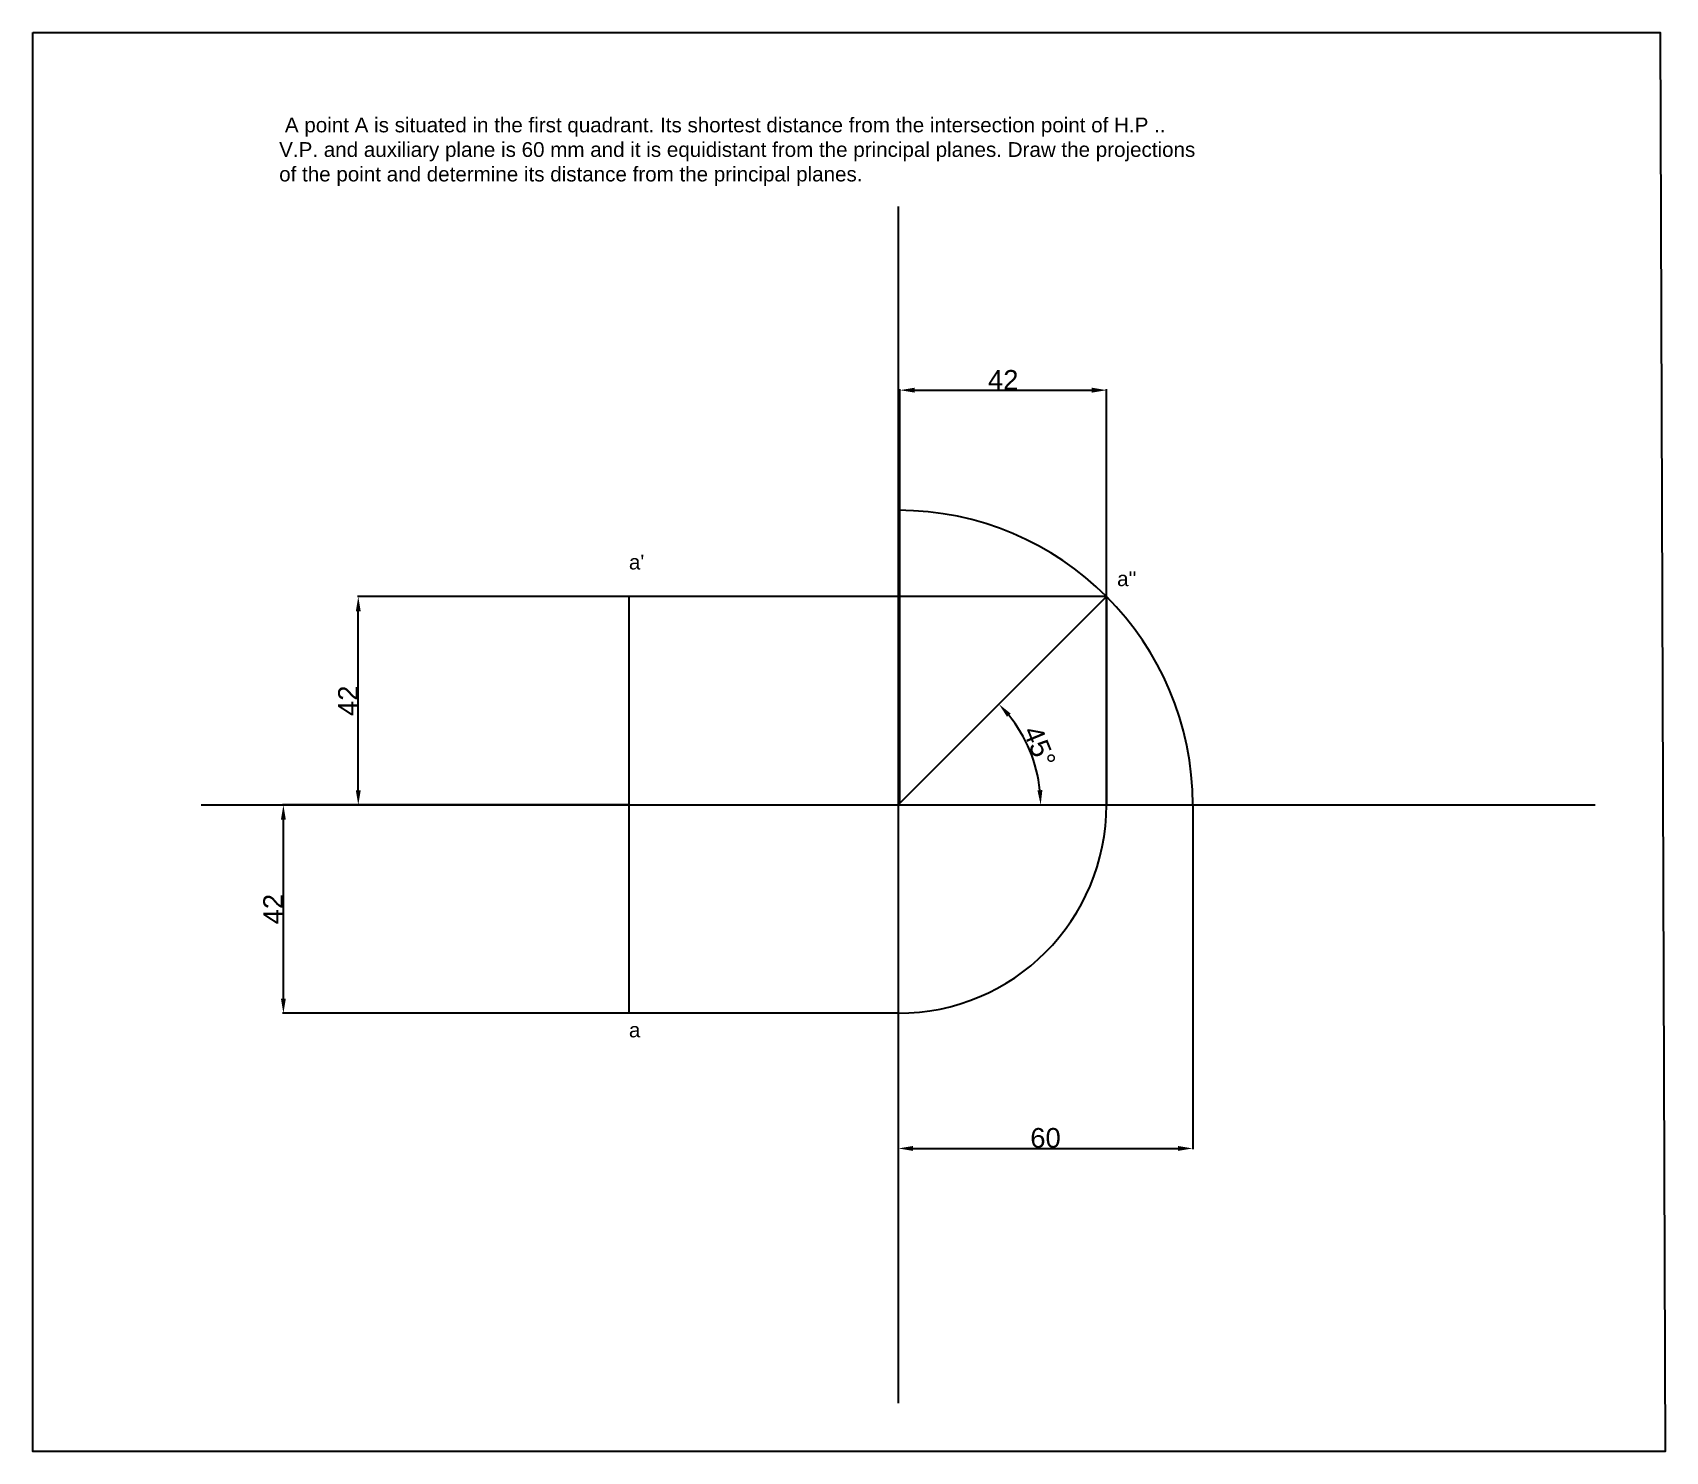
# Model space of a CAD drawing. Header units: millimetres. Extents: x 79 to 8014, y -55 to 1185.
# Drawn here: x 1217.2 to 1549.7, y 32.6 to 321.5 of the extents above; entities that cross this region are included whole.
import ezdxf

# ---------------------------------------------------------------- set-up
doc = ezdxf.new("R2010")
doc.units = ezdxf.units.MM
doc.header["$MEASUREMENT"] = 0
doc.header["$PDMODE"] = 1
doc.styles.get("Standard").update_dxf_attribs({"font": 'arial.ttf'})
doc.dimstyles.get("Standard").update_dxf_attribs({"dimtxt": 4, "dimasz": 3, "dimexe": 0.18, "dimexo": 0.0625, "dimgap": 0.09, "dimtad": 1, "dimdec": 0, "dimzin": 0, "dimdsep": 46, "dimtxsty": 'Standard', "dimcen": 0.09, "dimclrd": 6, "dimclre": 4, "dimadec": 0, "dimazin": 0, "dimtfac": 1, "dimtdec": 0, "dimtofl": 0, "dimtmove": 0, "dimatfit": 3, "dimfxl": 1, "dimtolj": 1, "dimtzin": 0, "dimarcsym": 1})

msp = doc.modelspace()

# ---------------------------------------------------------------- texts
for s, p in [("a'", (1338.66, 212.16)), ("a''", (1438.08, 208.77)), ('a', (1338.66, 116.87))]:
    msp.add_text(s, height=3).set_placement(p)
at = {"insert": (1267.43, 304.19), "char_height": 3, "width": 195.734, "attachment_point": 1}
msp.add_mtext(' A point A is situated in the first quadrant. Its shortest distance from the intersection point of H.P ..\\PV.P. and auxiliary plane is 60 mm and it is equidistant from the principal planes. Draw the projections\\Pof the point and determine its distance from the principal planes.', dxfattribs=at)

# ---------------------------------------------------------------- blocks, each defined once
blk = doc.blocks.new('*D27')
at = {"color": 4, "lineweight": -2, "transparency": 16777216}
for p, q in [((1393.5, 164.14), (1393.5, 94.07)), ((1453.5, 164.14), (1453.5, 94.07))]:
    blk.add_line(p, q, dxfattribs=at)
at = {"color": 6, "lineweight": -2, "transparency": 16777216}
blk.add_line((1396.5, 94.25), (1450.5, 94.25), dxfattribs=at)
at = {"color": 6, "transparency": 16777216}
for points in [[(1396.5, 94.75), (1396.5, 93.75), (1393.5, 94.25)], [(1450.5, 94.75), (1450.5, 93.75), (1453.5, 94.25)]]:
    blk.add_solid(points, dxfattribs=at)
at = {"layer": 'Defpoints', "color": 0, "transparency": 16777216}
for p in [(1393.5, 164.21), (1453.5, 164.21), (1453.5, 94.25)]:
    blk.add_point(p, dxfattribs=at)
at = {"color": 0, "transparency": 16777216, "insert": (1423.5, 96.38), "char_height": 4, "attachment_point": 5}
blk.add_mtext('\\A1;60', dxfattribs=at)
blk = doc.blocks.new('*D28')
at = {"color": 4, "lineweight": -2, "transparency": 16777216}
for p, q in [((1393.85, 164.62), (1393.85, 248.86)), ((1435.93, 164.27), (1435.93, 248.86))]:
    blk.add_line(p, q, dxfattribs=at)
at = {"color": 6, "lineweight": -2, "transparency": 16777216}
blk.add_line((1396.85, 248.68), (1432.93, 248.68), dxfattribs=at)
at = {"color": 6, "transparency": 16777216}
for points in [[(1396.85, 249.18), (1396.85, 248.18), (1393.85, 248.68)], [(1432.93, 249.18), (1432.93, 248.18), (1435.93, 248.68)]]:
    blk.add_solid(points, dxfattribs=at)
at = {"layer": 'Defpoints', "color": 0, "transparency": 16777216}
for p in [(1435.93, 248.68), (1393.85, 164.55), (1435.93, 164.21)]:
    blk.add_point(p, dxfattribs=at)
at = {"color": 0, "transparency": 16777216, "insert": (1414.89, 250.78), "char_height": 4, "attachment_point": 5}
blk.add_mtext('\\A1;42', dxfattribs=at)
blk = doc.blocks.new('*D29')
at = {"color": 4, "lineweight": -2, "transparency": 16777216}
for p, q in [((1338.59, 206.63), (1283.36, 206.63)), ((1338.59, 164.21), (1283.36, 164.21))]:
    blk.add_line(p, q, dxfattribs=at)
at = {"color": 6, "lineweight": -2, "transparency": 16777216}
blk.add_line((1283.54, 167.21), (1283.54, 203.63), dxfattribs=at)
at = {"color": 6, "transparency": 16777216}
for points in [[(1283.04, 203.63), (1284.04, 203.63), (1283.54, 206.63)], [(1283.04, 167.21), (1284.04, 167.21), (1283.54, 164.21)]]:
    blk.add_solid(points, dxfattribs=at)
at = {"layer": 'Defpoints', "color": 0, "transparency": 16777216}
for p in [(1283.54, 206.63), (1338.66, 206.63), (1338.66, 164.21)]:
    blk.add_point(p, dxfattribs=at)
at = {"color": 0, "transparency": 16777216, "insert": (1281.44, 185.42), "char_height": 4, "attachment_point": 5, "rotation": 90}
blk.add_mtext('\\A1;42', dxfattribs=at)
blk = doc.blocks.new('*D30')
at = {"color": 4, "lineweight": -2, "transparency": 16777216}
for p, q in [((1338.59, 164.21), (1268.11, 164.21)), ((1338.59, 121.78), (1268.11, 121.78))]:
    blk.add_line(p, q, dxfattribs=at)
at = {"color": 6, "lineweight": -2, "transparency": 16777216}
blk.add_line((1268.29, 124.78), (1268.29, 161.21), dxfattribs=at)
at = {"color": 6, "transparency": 16777216}
for points in [[(1267.79, 161.21), (1268.79, 161.21), (1268.29, 164.21)], [(1267.79, 124.78), (1268.79, 124.78), (1268.29, 121.78)]]:
    blk.add_solid(points, dxfattribs=at)
at = {"layer": 'Defpoints', "color": 0, "transparency": 16777216}
for p in [(1268.29, 164.21), (1338.66, 164.21), (1338.66, 121.78)]:
    blk.add_point(p, dxfattribs=at)
at = {"color": 0, "transparency": 16777216, "insert": (1266.19, 142.99), "char_height": 4, "attachment_point": 5, "rotation": 90}
blk.add_mtext('\\A1;42', dxfattribs=at)
blk = doc.blocks.new('*D31')
at = {"color": 6, "lineweight": -2, "transparency": 16777216}
blk.add_arc((1393.5, 164.21), 29.01, 5.9272, 39.0728, dxfattribs=at)
at = {"color": 6, "transparency": 16777216}
for points in [[(1415.66, 182.16), (1416.4, 182.83), (1414.02, 184.72)], [(1422.86, 167.23), (1421.86, 167.18), (1422.52, 164.21)]]:
    blk.add_solid(points, dxfattribs=at)
at = {"layer": 'Defpoints', "color": 0, "transparency": 16777216}
for p in [(1435.93, 206.63), (1421.53, 171.72), (1251.54, 164.21), (1393.5, 164.21), (1535.47, 164.21)]:
    blk.add_point(p, dxfattribs=at)
at = {"color": 0, "transparency": 16777216, "insert": (1422.27, 176.12), "char_height": 4, "attachment_point": 5, "rotation": 292.5}
blk.add_mtext('\\A1;45°', dxfattribs=at)

# ---------------------------------------------------------------- dimensions: what is measured, and where the dimension line sits
for base, p1, p2, picture, middle in [((1435.93, 248.68), (1393.85, 164.55), (1435.93, 164.21), '*D28', (1414.89, 250.78)), ((1453.5, 94.25), (1393.5, 164.21), (1453.5, 164.21), '*D27', (1423.5, 96.38))]:
    dim = msp.add_linear_dim(base=base, p1=p1, p2=p2, dimstyle='Standard')
    dim.commit()
    dim.dimension.update_dxf_attribs({"geometry": picture, "text_midpoint": middle})
dim = msp.add_angular_dim_2l(base=(1421.53, 171.72), line1=((1251.54, 164.21), (1535.47, 164.21)), line2=((1393.5, 164.21), (1435.93, 206.63)), dimstyle='Standard')
dim.commit()
dim.dimension.update_dxf_attribs({"geometry": '*D31', "text_midpoint": (1422.27, 176.12)})
for base, p1, p2, picture, middle in [((1283.54, 206.63), (1338.66, 164.21), (1338.66, 206.63), '*D29', (1281.44, 185.42)), ((1268.29, 164.21), (1338.66, 121.78), (1338.66, 164.21), '*D30', (1266.19, 142.99))]:
    dim = msp.add_linear_dim(base=base, p1=p1, p2=p2, angle=90, dimstyle='Standard')
    dim.commit()
    dim.dimension.update_dxf_attribs({"geometry": picture, "text_midpoint": middle})

# ---------------------------------------------------------------- linework, layer by layer
for p, q in [((1393.5, 286.08), (1393.5, 42.34)), ((1393.5, 206.63), (1338.66, 206.63)), ((1338.66, 206.63), (1338.66, 164.21)), ((1393.5, 164.21), (1435.93, 206.63)), ((1435.93, 206.63), (1393.5, 206.63)), ((1435.93, 206.63), (1435.93, 164.21)), ((1251.54, 164.21), (1535.47, 164.21)), ((1393.5, 121.78), (1338.66, 121.78))]:
    msp.add_line(p, q)
msp.add_lwpolyline([(1217.23, 321.49), (1548.65, 321.49), (1549.73, 32.56), (1217.23, 32.56)], close=True)
msp.add_lwpolyline([(1338.66, 164.21), (1338.66, 121.78), (1338.66, 121.78)])
for radius, start, end in [(60, 0, 90), (42.43, 270, 0)]:
    msp.add_arc((1393.5, 164.21), radius, start, end)
msp.add_point((1393.5, 164.21))

msp.set_redraw_order([(e.dxf.handle, doc.entitydb.next_handle()) for e in msp.query("TEXT MTEXT ATTDEF DIMENSION ARC_DIMENSION")])  # texts and dimensions are drawn at this point

doc.saveas('drawing.dxf')
